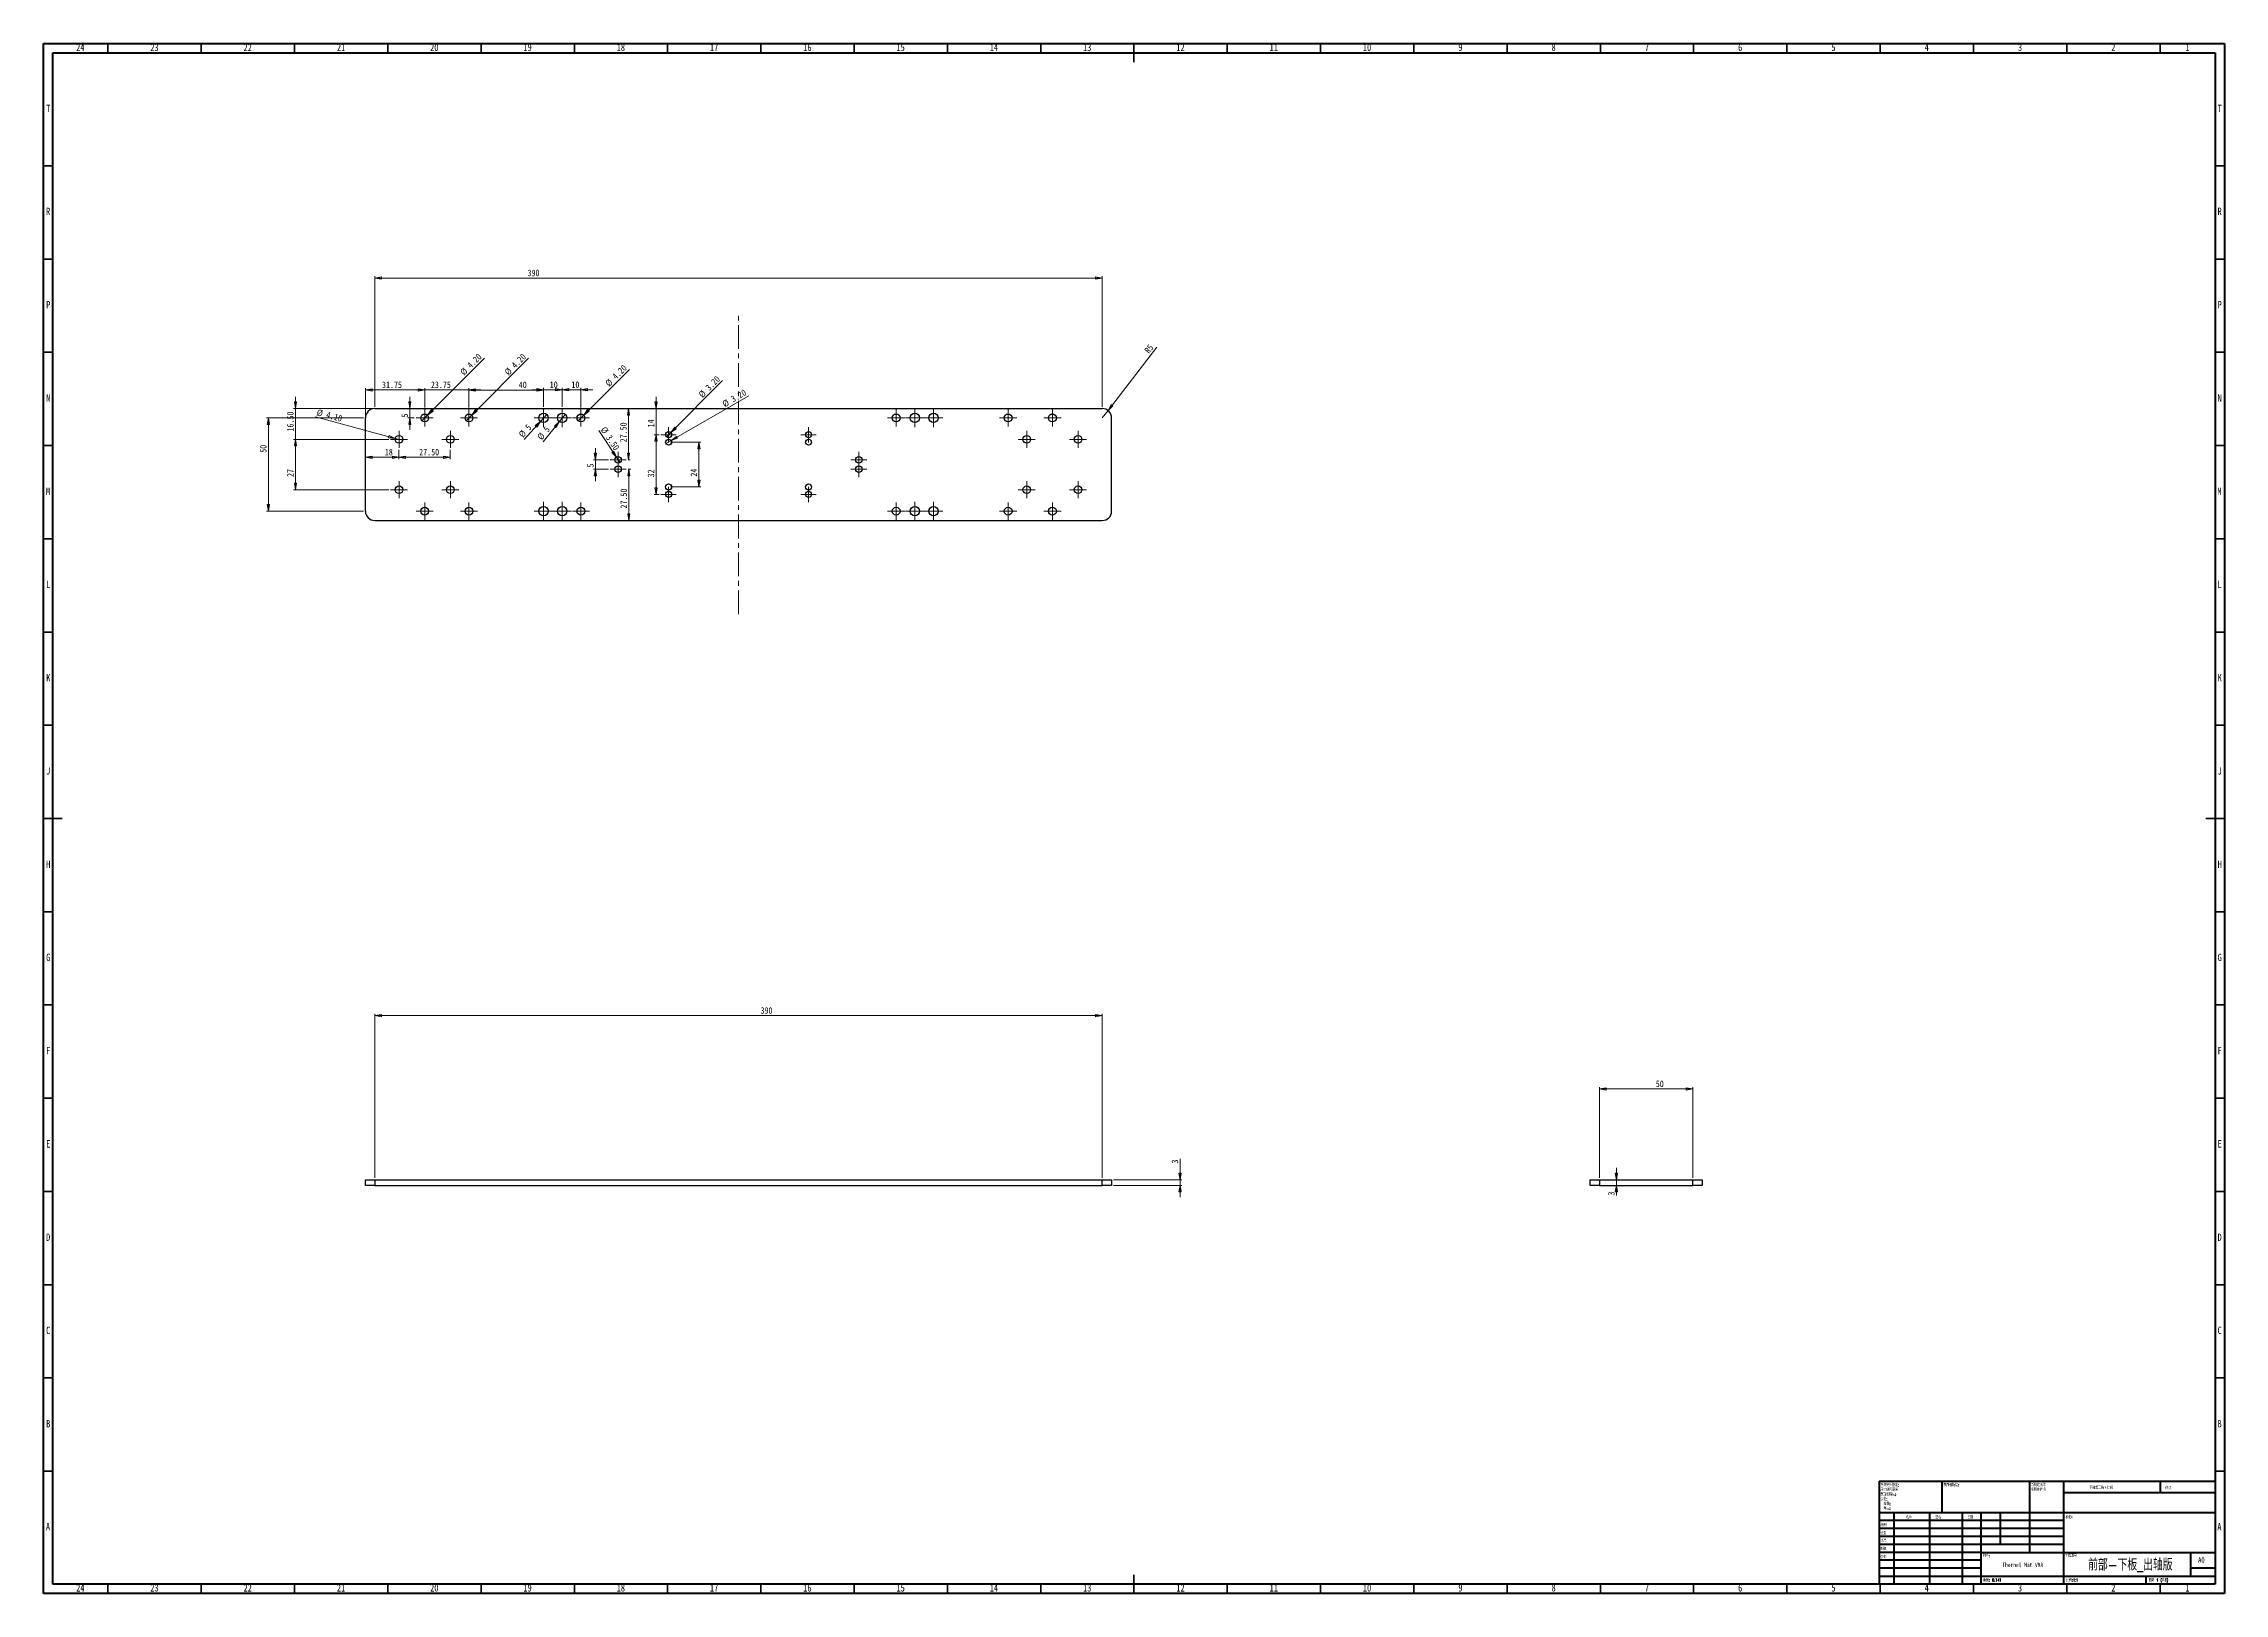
# Model space of a CAD drawing. Header units: millimetres. Extents: x 15 to 1184, y 5 to 836.
import ezdxf

# ---------------------------------------------------------------- set-up
doc = ezdxf.new("R2010")
doc.units = ezdxf.units.MM
doc.linetypes.add('CENTERX2', pattern=[20.32, 12.7, -2.54, 2.54, -2.54])
doc.styles.add('SLDTEXTSTYLE0', font='TXT', dxfattribs={"width": 0.75})
doc.styles.add('SLDTEXTSTYLE1', font='TXT', dxfattribs={"width": 0.75, "bigfont": 'bigfont'})
doc.styles.add('SLDTEXTSTYLE2', font='TXT', dxfattribs={"width": 0.694444, "bigfont": 'bigfont'})
doc.dimstyles.new('SLDDIMSTYLE0', dxfattribs={"dimtxt": 3.5, "dimasz": 3.556, "dimexe": 0, "dimexo": 0.0625, "dimgap": 0.875, "dimtad": 1, "dimrnd": 1e-09, "dimzin": 12, "dimdsep": 46, "dimtxsty": 'SLDTEXTSTYLE0', "dimblk1": 'CLOSED', "dimblk2": 'CLOSED', "dimsah": 1, "dimcen": 0.09, "dimadec": 0, "dimazin": 3, "dimtfac": 1, "dimtofl": 0, "dimtmove": 0, "dimatfit": 3, "dimldrblk": 'CLOSED', "dimfxl": 1, "dimfrac": 2, "dimtolj": 1, "dimtzin": 12, "dimarcsym": 0})
doc.dimstyles.new('SLDDIMSTYLE1', dxfattribs={"dimtxt": 3.5, "dimasz": 3.556, "dimexe": 0, "dimexo": 0.0625, "dimgap": 0.875, "dimtad": 1, "dimrnd": 1e-09, "dimzin": 12, "dimdsep": 46, "dimtxsty": 'SLDTEXTSTYLE0', "dimblk1": 'CLOSED', "dimblk2": 'CLOSED', "dimsah": 1, "dimcen": 0.09, "dimadec": 0, "dimazin": 3, "dimtfac": 1, "dimtmove": 0, "dimatfit": 0, "dimldrblk": 'CLOSED', "dimfxl": 1, "dimfrac": 2, "dimtolj": 1, "dimtzin": 12, "dimarcsym": 0})
doc.dimstyles.new('SLDDIMSTYLE2', dxfattribs={"dimtxt": 3.5, "dimasz": 3.556, "dimexe": 0, "dimexo": 0.0625, "dimgap": 0.875, "dimtad": 1, "dimrnd": 1e-09, "dimzin": 4, "dimdsep": 46, "dimtxsty": 'SLDTEXTSTYLE0', "dimblk1": 'NONE', "dimblk2": 'CLOSED', "dimsah": 1, "dimcen": 0, "dimadec": 0, "dimazin": 1, "dimtfac": 1, "dimtmove": 0, "dimatfit": 3, "dimldrblk": 'NONE', "dimfxl": 1, "dimfrac": 2, "dimtolj": 1, "dimtzin": 12, "dimarcsym": 0})
doc.dimstyles.new('SLDDIMSTYLE3', dxfattribs={"dimtxt": 3.5, "dimasz": 3.556, "dimexe": 0, "dimexo": 0.0625, "dimgap": 0.875, "dimtad": 1, "dimrnd": 1e-09, "dimzin": 4, "dimdsep": 46, "dimtxsty": 'SLDTEXTSTYLE0', "dimblk1": 'CLOSED', "dimblk2": 'CLOSED', "dimsah": 1, "dimcen": 0.09, "dimadec": 0, "dimazin": 1, "dimtfac": 1, "dimtmove": 0, "dimatfit": 0, "dimldrblk": 'CLOSED', "dimfxl": 1, "dimfrac": 2, "dimtolj": 1, "dimtzin": 12, "dimarcsym": 0})
doc.dimstyles.new('SLDDIMSTYLE4', dxfattribs={"dimtxt": 3.5, "dimasz": 3.556, "dimexe": 0, "dimexo": 0.0625, "dimgap": 0.875, "dimtad": 1, "dimrnd": 1e-09, "dimzin": 4, "dimdsep": 46, "dimtxsty": 'SLDTEXTSTYLE0', "dimblk1": 'CLOSED', "dimblk2": 'CLOSED', "dimsah": 1, "dimcen": 0.09, "dimadec": 0, "dimazin": 1, "dimtfac": 1, "dimtofl": 0, "dimtmove": 0, "dimatfit": 3, "dimldrblk": 'CLOSED', "dimfxl": 1, "dimfrac": 2, "dimtolj": 1, "dimtzin": 12, "dimarcsym": 0})
doc.dimstyles.new('SLDDIMSTYLE5', dxfattribs={"dimtxt": 3.5, "dimasz": 3.556, "dimexe": 0, "dimexo": 0.0625, "dimgap": 0.875, "dimtad": 1, "dimrnd": 1e-09, "dimzin": 12, "dimdsep": 46, "dimtxsty": 'SLDTEXTSTYLE0', "dimblk1": 'NONE', "dimblk2": 'CLOSED', "dimsah": 1, "dimcen": 0, "dimadec": 0, "dimazin": 3, "dimtfac": 1, "dimtmove": 0, "dimatfit": 3, "dimldrblk": 'NONE', "dimfxl": 1, "dimfrac": 2, "dimtolj": 1, "dimtzin": 12, "dimarcsym": 0})
doc.dimstyles.new('SLDDIMSTYLE6', dxfattribs={"dimtxt": 3.5, "dimasz": 3.556, "dimexe": 0, "dimexo": 0.0625, "dimgap": 0.875, "dimtad": 1, "dimrnd": 1e-09, "dimzin": 12, "dimdsep": 46, "dimtxsty": 'SLDTEXTSTYLE0', "dimblk1": 'CLOSED', "dimblk2": 'CLOSED', "dimsah": 1, "dimcen": 0, "dimadec": 0, "dimazin": 3, "dimtfac": 1, "dimtofl": 0, "dimtmove": 0, "dimatfit": 3, "dimldrblk": 'CLOSED', "dimfxl": 1, "dimfrac": 2, "dimtolj": 1, "dimtzin": 12, "dimarcsym": 0})

msp = doc.modelspace()

# ---------------------------------------------------------------- texts
at = {"color": 7, "linetype": 'Continuous', "lineweight": 0}
for s, insert, char_height, attachment_point, style in [('24', (34.67, 835.968), 3.9688, 2, 'SLDTEXTSTYLE0'), ('23', (74.42, 835.968), 3.9688, 2, 'SLDTEXTSTYLE0'), ('22', (124.42, 835.968), 3.9688, 2, 'SLDTEXTSTYLE0'), ('21', (174.42, 835.968), 3.9688, 2, 'SLDTEXTSTYLE0'), ('20', (224.42, 835.968), 3.9688, 2, 'SLDTEXTSTYLE0'), ('19', (274.42, 835.968), 3.9688, 2, 'SLDTEXTSTYLE0'), ('18', (324.42, 835.968), 3.9688, 2, 'SLDTEXTSTYLE0'), ('17', (374.42, 835.968), 3.9688, 2, 'SLDTEXTSTYLE0'), ('16', (424.42, 835.968), 3.9688, 2, 'SLDTEXTSTYLE0'), ('15', (474.42, 835.968), 3.9688, 2, 'SLDTEXTSTYLE0'), ('14', (524.42, 835.968), 3.9688, 2, 'SLDTEXTSTYLE0'), ('13', (574.42, 835.968), 3.9688, 2, 'SLDTEXTSTYLE0'), ('12', (624.42, 835.968), 3.9688, 2, 'SLDTEXTSTYLE0'), ('11', (674.42, 835.968), 3.9688, 2, 'SLDTEXTSTYLE0'), ('10', (724.42, 835.968), 3.9688, 2, 'SLDTEXTSTYLE0'), ('9', (774.46, 835.968), 3.969, 2, 'SLDTEXTSTYLE0'), ('8', (824.46, 835.968), 3.969, 2, 'SLDTEXTSTYLE0'), ('7', (874.46, 835.968), 3.969, 2, 'SLDTEXTSTYLE0'), ('6', (924.46, 835.968), 3.969, 2, 'SLDTEXTSTYLE0'), ('5', (974.46, 835.968), 3.969, 2, 'SLDTEXTSTYLE0'), ('4', (1024.46, 835.968), 3.969, 2, 'SLDTEXTSTYLE0'), ('3', (1074.46, 835.968), 3.969, 2, 'SLDTEXTSTYLE0'), ('2', (1124.46, 835.968), 3.969, 2, 'SLDTEXTSTYLE0'), ('1', (1164.21, 835.968), 3.969, 2, 'SLDTEXTSTYLE0'), ('T', (17.488, 803.218), 3.969, 2, 'SLDTEXTSTYLE0'), ('T', (1181.488, 803.218), 3.969, 2, 'SLDTEXTSTYLE0'), ('R', (17.444, 748.024), 3.969, 2, 'SLDTEXTSTYLE0'), ('R', (1181.444, 748.024), 3.969, 2, 'SLDTEXTSTYLE0'), ('P', (17.485, 697.968), 3.969, 2, 'SLDTEXTSTYLE0'), ('P', (1181.485, 697.968), 3.969, 2, 'SLDTEXTSTYLE0'), ('N', (17.464, 648.024), 3.969, 2, 'SLDTEXTSTYLE0'), ('N', (1181.464, 648.024), 3.969, 2, 'SLDTEXTSTYLE0'), ('M', (17.362, 597.968), 3.969, 2, 'SLDTEXTSTYLE0'), ('M', (1181.362, 597.968), 3.969, 2, 'SLDTEXTSTYLE0'), ('L', (17.455, 548.024), 3.969, 2, 'SLDTEXTSTYLE0'), ('L', (1181.455, 548.024), 3.969, 2, 'SLDTEXTSTYLE0'), ('K', (17.489, 497.968), 3.969, 2, 'SLDTEXTSTYLE0'), ('K', (1181.489, 497.968), 3.969, 2, 'SLDTEXTSTYLE0'), ('J', (17.465, 448.024), 3.969, 2, 'SLDTEXTSTYLE0'), ('J', (1181.465, 448.024), 3.969, 2, 'SLDTEXTSTYLE0'), ('H', (17.49, 397.968), 3.969, 2, 'SLDTEXTSTYLE0'), ('H', (1181.49, 397.968), 3.969, 2, 'SLDTEXTSTYLE0'), ('G', (17.487, 348.024), 3.969, 2, 'SLDTEXTSTYLE0'), ('G', (1181.487, 348.024), 3.969, 2, 'SLDTEXTSTYLE0'), ('F', (17.458, 297.968), 3.969, 2, 'SLDTEXTSTYLE0'), ('F', (1181.458, 297.968), 3.969, 2, 'SLDTEXTSTYLE0'), ('E', (17.508, 248.024), 3.969, 2, 'SLDTEXTSTYLE0'), ('E', (1181.508, 248.024), 3.969, 2, 'SLDTEXTSTYLE0'), ('D', (17.453, 197.968), 3.969, 2, 'SLDTEXTSTYLE0'), ('D', (1181.453, 197.968), 3.969, 2, 'SLDTEXTSTYLE0'), ('C', (17.459, 148.024), 3.969, 2, 'SLDTEXTSTYLE0'), ('C', (1181.459, 148.024), 3.969, 2, 'SLDTEXTSTYLE0'), ('B', (17.471, 97.968), 3.969, 2, 'SLDTEXTSTYLE0'), ('B', (1181.471, 97.968), 3.969, 2, 'SLDTEXTSTYLE0'), ('\\M+1955C\\M+196CA\\M+19165糙\\M+19378:', (1033.371, 63.919), 1.5, 1, 'SLDTEXTSTYLE1'), ('\\M+19573调\\M+190AE\\M+18D48\\M+192F6图\\M+194E4\\M+197E1', (1111.615, 62.533), 1.5, 1, 'SLDTEXTSTYLE1'), ('\\M+18F43订', (1152.328, 62.335), 1.5, 1, 'SLDTEXTSTYLE1'), ('A', (17.34, 42.718), 3.969, 2, 'SLDTEXTSTYLE0'), ('检查', (999.624, 38.154), 1.5, 1, 'SLDTEXTSTYLE1'), ('绘\\M+190A7', (999.685, 42.43), 1.5, 1, 'SLDTEXTSTYLE1'), ('\\M+196BC\\M+18FCC', (1013.322, 46.501), 1.5, 1, 'SLDTEXTSTYLE1'), ('签\\M+196BC', (1029.034, 46.562), 1.5, 1, 'SLDTEXTSTYLE1'), ('\\M+193FA\\M+18AFA', (1046.215, 46.576), 1.5, 1, 'SLDTEXTSTYLE1'), ('标题:', (1098.956, 46.576), 1.5, 1, 'SLDTEXTSTYLE1'), ('A', (1181.34, 42.718), 3.969, 2, 'SLDTEXTSTYLE0'), ('\\M+194E1\\M+18F79', (999.622, 34.177), 1.5, 1, 'SLDTEXTSTYLE1'), ('验检', (999.677, 25.35), 1.5, 1, 'SLDTEXTSTYLE1'), ('\\M+190A7\\M+191A2', (999.682, 29.734), 1.5, 1, 'SLDTEXTSTYLE1'), ('\\M+18DDE\\M+197BF:', (1054.646, 25.986), 1.5, 1, 'SLDTEXTSTYLE1'), ('\\M+18D48\\M+192F6图\\M+18D86', (1098.629, 25.986), 1.5, 1, 'SLDTEXTSTYLE1'), ('\\M+1914F\\M+19594-\\M+189BA\\M+194C2_\\M+18F6F轴\\M+194C5', (1133.597, 23.607), 6.35, 2, 'SLDTEXTSTYLE1'), ('A0', (1169.871, 24.406), 2.9104, 1, 'SLDTEXTSTYLE0'), ('\\M+18F64\\M+197CA: 0.141', (1054.618, 12.949), 1.4986, 1, 'SLDTEXTSTYLE1'), ('Thornel Mat VMA', (1075.917, 21.486), 2.38125, 2, 'SLDTEXTSTYLE0'), ('\\M+194E4\\M+197E1:1:1', (1099.074, 12.9), 1.5, 1, 'SLDTEXTSTYLE1'), ('图纸 1 (\\M+18BA41)', (1143.478, 12.9), 1.5, 1, 'SLDTEXTSTYLE2'), ('24', (34.67, 9.968), 3.9688, 2, 'SLDTEXTSTYLE0'), ('23', (74.42, 9.968), 3.9688, 2, 'SLDTEXTSTYLE0'), ('22', (124.42, 9.968), 3.9688, 2, 'SLDTEXTSTYLE0'), ('21', (174.42, 9.968), 3.9688, 2, 'SLDTEXTSTYLE0'), ('20', (224.42, 9.968), 3.9688, 2, 'SLDTEXTSTYLE0'), ('19', (274.42, 9.968), 3.9688, 2, 'SLDTEXTSTYLE0'), ('18', (324.42, 9.968), 3.9688, 2, 'SLDTEXTSTYLE0'), ('17', (374.42, 9.968), 3.9688, 2, 'SLDTEXTSTYLE0'), ('16', (424.42, 9.968), 3.9688, 2, 'SLDTEXTSTYLE0'), ('15', (474.42, 9.968), 3.9688, 2, 'SLDTEXTSTYLE0'), ('14', (524.42, 9.968), 3.9688, 2, 'SLDTEXTSTYLE0'), ('13', (574.42, 9.968), 3.9688, 2, 'SLDTEXTSTYLE0'), ('12', (624.42, 9.968), 3.9688, 2, 'SLDTEXTSTYLE0'), ('11', (674.42, 9.968), 3.9688, 2, 'SLDTEXTSTYLE0'), ('10', (724.42, 9.968), 3.9688, 2, 'SLDTEXTSTYLE0'), ('9', (774.46, 9.968), 3.969, 2, 'SLDTEXTSTYLE0'), ('8', (824.46, 9.968), 3.969, 2, 'SLDTEXTSTYLE0'), ('7', (874.46, 9.968), 3.969, 2, 'SLDTEXTSTYLE0'), ('6', (924.46, 9.968), 3.969, 2, 'SLDTEXTSTYLE0'), ('5', (974.46, 9.968), 3.969, 2, 'SLDTEXTSTYLE0'), ('4', (1024.46, 9.968), 3.969, 2, 'SLDTEXTSTYLE0'), ('3', (1074.46, 9.968), 3.969, 2, 'SLDTEXTSTYLE0'), ('2', (1124.46, 9.968), 3.969, 2, 'SLDTEXTSTYLE0'), ('1', (1164.21, 9.968), 3.969, 2, 'SLDTEXTSTYLE0')]:
    msp.add_mtext(s, dxfattribs=dict(at, insert=insert, char_height=char_height, attachment_point=attachment_point, style=style))

# ---------------------------------------------------------------- blocks, each defined once
blk = doc.blocks.new('SW_NOTE_0')
at = {"color": 0, "linetype": 'Continuous', "lineweight": 0, "char_height": 1.5, "attachment_point": 1, "style": 'SLDTEXTSTYLE1'}
for s, insert in [('\\M+18F9C\\M+194F1另\\M+18A4F\\M+18E77\\M+192E8:', (0, 1.9)), ('\\M+18EDA\\M+190A1\\M+18E67\\M+19770\\M+19F7C\\M+195C4', (0, -0.6)), ('\\M+1955C\\M+196CA\\M+19165糙\\M+19378:', (0, -3.1)), ('\\M+18CF6\\M+18DB7:', (0, -5.6)), ('线\\M+190AB:', (1.7, -8.1)), ('\\M+18A70\\M+19378:', (1.7, -10.6))]:
    blk.add_mtext(s, dxfattribs=dict(at, insert=insert))
blk = doc.blocks.new('SW_NOTE_1')
at = {"color": 0, "linetype": 'Continuous', "lineweight": 0, "char_height": 1.5, "attachment_point": 1, "style": 'SLDTEXTSTYLE1'}
for s, insert in [('\\M+18FAB锐边\\M+190B4\\M+18F9C', (0, 1.9)), ('\\M+196D1\\M+18E68\\M+19BF3\\M+190DC\\M+19266', (0, -0.6))]:
    blk.add_mtext(s, dxfattribs=dict(at, insert=insert))
blk = doc.blocks.new('_Closed')
at = {"color": 0, "linetype": 'ByBlock', "lineweight": -2}
for p, q in [((-1, 0.166667), (0, 0)), ((-1, 0.166667), (-1, -0.166667)), ((0, 0), (-1, -0.166667)), ((0, 0), (-1, 0))]:
    blk.add_line(p, q, dxfattribs=at)
blk = doc.blocks.new('_D')
at = {"color": 7, "linetype": 'Continuous', "lineweight": 18}
for p, q in [((192.5, 227.8), (192.5, 315.8)), ((582.5, 227.8), (582.5, 315.8)), ((192.5, 314.8), (582.5, 314.8))]:
    blk.add_line(p, q, dxfattribs=at)
at = {"color": 7, "linetype": 'Continuous', "lineweight": 18, "xscale": 3.556, "yscale": 3.556, "rotation": 180}
blk.add_blockref('_Closed', (192.5, 314.8, 72.5), dxfattribs=at)
at = {"color": 7, "linetype": 'Continuous', "lineweight": 18, "xscale": 3.556, "yscale": 3.556}
blk.add_blockref('_Closed', (582.5, 314.8, 72.5), dxfattribs=at)
at = {"color": 7, "linetype": 'Continuous', "lineweight": 18, "insert": (399.3, 319.3), "char_height": 3.5, "attachment_point": 1, "style": 'SLDTEXTSTYLE0'}
blk.add_mtext('390', dxfattribs=at)
blk = doc.blocks.new('_D_1')
at = {"color": 7, "linetype": 'Continuous', "lineweight": 18}
for p, q in [((624.2, 226.8), (624.2, 238.1)), ((588.5, 226.8), (625.2, 226.8)), ((588.5, 223.8), (625.2, 223.8)), ((624.2, 226.8), (624.2, 223.8)), ((624.2, 223.8), (624.2, 217.4))]:
    blk.add_line(p, q, dxfattribs=at)
at = {"color": 7, "linetype": 'Continuous', "lineweight": 18, "xscale": 3.556, "yscale": 3.556}
for p, rotation in [((624.2, 226.8, 72.5), 270), ((624.2, 223.8, 72.5), 90)]:
    blk.add_blockref('_Closed', p, dxfattribs=dict(at, rotation=rotation))
at = {"color": 7, "linetype": 'Continuous', "lineweight": 18, "insert": (619.7, 235.5), "char_height": 3.5, "attachment_point": 1, "rotation": 90, "style": 'SLDTEXTSTYLE0'}
blk.add_mtext('3', dxfattribs=at)
blk = doc.blocks.new('_D_2')
at = {"color": 7, "linetype": 'Continuous', "lineweight": 18}
for p, q in [((186.5, 635.3), (134.5, 635.3)), ((135.5, 585.3), (135.5, 635.3)), ((186.5, 585.3), (134.5, 585.3))]:
    blk.add_line(p, q, dxfattribs=at)
at = {"color": 7, "linetype": 'Continuous', "lineweight": 18, "xscale": 3.556, "yscale": 3.556}
for p, rotation in [((135.5, 635.3, -1.5), 90), ((135.5, 585.3, -1.5), 270)]:
    blk.add_blockref('_Closed', p, dxfattribs=dict(at, rotation=rotation))
at = {"color": 7, "linetype": 'Continuous', "lineweight": 18, "insert": (131, 616.6), "char_height": 3.5, "attachment_point": 1, "rotation": 90, "style": 'SLDTEXTSTYLE0'}
blk.add_mtext('50', dxfattribs=at)
blk = doc.blocks.new('_D_3')
at = {"color": 7, "linetype": 'Continuous', "lineweight": 18}
for p, q in [((192.5, 641.3), (192.5, 711.3)), ((192.5, 710.3), (582.5, 710.3)), ((582.5, 641.3), (582.5, 711.3))]:
    blk.add_line(p, q, dxfattribs=at)
at = {"color": 7, "linetype": 'Continuous', "lineweight": 18, "xscale": 3.556, "yscale": 3.556, "rotation": 180}
blk.add_blockref('_Closed', (192.5, 710.3, -1.5), dxfattribs=at)
at = {"color": 7, "linetype": 'Continuous', "lineweight": 18, "xscale": 3.556, "yscale": 3.556}
blk.add_blockref('_Closed', (582.5, 710.3, -1.5), dxfattribs=at)
at = {"color": 7, "linetype": 'Continuous', "lineweight": 18, "insert": (274.4, 714.8), "char_height": 3.5, "attachment_point": 1, "style": 'SLDTEXTSTYLE0'}
blk.add_mtext('390', dxfattribs=at)
blk = doc.blocks.new('_D_4')
at = {"color": 7, "linetype": 'Continuous', "lineweight": 18}
for p, q in [((200, 623.8), (149, 623.8)), ((150, 623.8), (150, 596.8)), ((200, 596.8), (149, 596.8))]:
    blk.add_line(p, q, dxfattribs=at)
at = {"color": 7, "linetype": 'Continuous', "lineweight": 18, "xscale": 3.556, "yscale": 3.556}
for p, rotation in [((150, 623.8, -1.5), 90), ((150, 596.8, -1.5), 270)]:
    blk.add_blockref('_Closed', p, dxfattribs=dict(at, rotation=rotation))
at = {"color": 7, "linetype": 'Continuous', "lineweight": 18, "insert": (145.5, 603.6), "char_height": 3.5, "attachment_point": 1, "rotation": 90, "style": 'SLDTEXTSTYLE0'}
blk.add_mtext('27', dxfattribs=at)
blk = doc.blocks.new('_D_5')
at = {"color": 7, "linetype": 'Continuous', "lineweight": 18}
for q in [(160.8, 635.8), (207.5, 623.3)]:
    blk.add_line((203.5, 624.3), q, dxfattribs=at)
at = {"color": 7, "linetype": 'Continuous', "lineweight": 18, "xscale": 3.556, "yscale": 3.556, "rotation": 345}
blk.add_blockref('_Closed', (203.5, 624.3, -1.5), dxfattribs=at)
at = {"color": 7, "linetype": 'Continuous', "lineweight": 18, "char_height": 3.5, "attachment_point": 1, "rotation": 345, "style": 'SLDTEXTSTYLE0'}
for s, insert in [('%%c', (162, 640.1)), ('4.10', (167.1, 638.8))]:
    blk.add_mtext(s, dxfattribs=dict(at, insert=insert))
blk = doc.blocks.new('_None')
blk = doc.blocks.new('_D_6')
at = {"color": 7, "linetype": 'Continuous', "lineweight": 18}
for p, q in [((150, 640.3), (150, 646.6)), ((191.5, 640.3), (149, 640.3)), ((150, 623.8), (150, 640.3)), ((200, 623.8), (149, 623.8)), ((150, 623.8), (150, 617.4))]:
    blk.add_line(p, q, dxfattribs=at)
at = {"color": 7, "linetype": 'Continuous', "lineweight": 18, "xscale": 3.556, "yscale": 3.556}
for p, rotation in [((150, 640.3, -1.5), 270), ((150, 623.8, -1.5), 90)]:
    blk.add_blockref('_Closed', p, dxfattribs=dict(at, rotation=rotation))
at = {"color": 7, "linetype": 'Continuous', "lineweight": 18, "insert": (145.5, 628), "char_height": 3.5, "attachment_point": 1, "rotation": 90, "style": 'SLDTEXTSTYLE0'}
blk.add_mtext('16.50', dxfattribs=at)
blk = doc.blocks.new('_D_7')
at = {"color": 7, "linetype": 'Continuous', "lineweight": 18}
for p, q in [((211.3, 640.3), (211.3, 646.6)), ((213.7, 635.3), (210.3, 635.3)), ((211.3, 635.3), (211.3, 640.3)), ((211.3, 635.3), (211.3, 628.9))]:
    blk.add_line(p, q, dxfattribs=at)
at = {"color": 7, "linetype": 'Continuous', "lineweight": 18, "xscale": 3.556, "yscale": 3.556}
for p, rotation in [((211.3, 640.3, -1.5), 270), ((211.3, 635.3, -1.5), 90)]:
    blk.add_blockref('_Closed', p, dxfattribs=dict(at, rotation=rotation))
at = {"color": 7, "linetype": 'Continuous', "lineweight": 18, "insert": (206.8, 635.5), "char_height": 3.5, "attachment_point": 1, "rotation": 90, "style": 'SLDTEXTSTYLE0'}
blk.add_mtext('5', dxfattribs=at)
blk = doc.blocks.new('_D_8')
at = {"color": 7, "linetype": 'Continuous', "lineweight": 18}
for p, q in [((219.3, 650.3), (212.9, 650.3)), ((219.3, 640.9), (219.3, 651.3)), ((219.3, 650.3), (243, 650.3)), ((243, 640.9), (243, 651.3)), ((243, 650.3), (249.4, 650.3))]:
    blk.add_line(p, q, dxfattribs=at)
at = {"color": 7, "linetype": 'Continuous', "lineweight": 18, "xscale": 3.556, "yscale": 3.556}
blk.add_blockref('_Closed', (219.3, 650.3, -1.5), dxfattribs=at)
at = {"color": 7, "linetype": 'Continuous', "lineweight": 18, "xscale": 3.556, "yscale": 3.556, "rotation": 180}
blk.add_blockref('_Closed', (243, 650.3, -1.5), dxfattribs=at)
at = {"color": 7, "linetype": 'Continuous', "lineweight": 18, "insert": (222.6, 654.8), "char_height": 3.5, "attachment_point": 1, "style": 'SLDTEXTSTYLE0'}
blk.add_mtext('23.75', dxfattribs=at)
blk = doc.blocks.new('_D_9')
at = {"color": 7, "linetype": 'Continuous', "lineweight": 18}
for p, q in [((187.5, 636.3), (187.5, 651.3)), ((219.3, 650.3), (187.5, 650.3)), ((219.3, 640.9), (219.3, 651.3))]:
    blk.add_line(p, q, dxfattribs=at)
at = {"color": 7, "linetype": 'Continuous', "lineweight": 18, "xscale": 3.556, "yscale": 3.556, "rotation": 180}
blk.add_blockref('_Closed', (187.5, 650.3, -1.5), dxfattribs=at)
at = {"color": 7, "linetype": 'Continuous', "lineweight": 18, "xscale": 3.556, "yscale": 3.556}
blk.add_blockref('_Closed', (219.3, 650.3, -1.5), dxfattribs=at)
at = {"color": 7, "linetype": 'Continuous', "lineweight": 18, "insert": (196.4, 654.8), "char_height": 3.5, "attachment_point": 1, "style": 'SLDTEXTSTYLE0'}
blk.add_mtext('31.75', dxfattribs=at)
blk = doc.blocks.new('_D_10')
at = {"color": 7, "linetype": 'Continuous', "lineweight": 18}
for p, q in [((243, 640.9), (243, 651.2)), ((243, 650.2), (283, 650.2)), ((283, 641.3), (283, 651.2))]:
    blk.add_line(p, q, dxfattribs=at)
at = {"color": 7, "linetype": 'Continuous', "lineweight": 18, "xscale": 3.556, "yscale": 3.556, "rotation": 180}
blk.add_blockref('_Closed', (243, 650.2, -1.5), dxfattribs=at)
at = {"color": 7, "linetype": 'Continuous', "lineweight": 18, "xscale": 3.556, "yscale": 3.556}
blk.add_blockref('_Closed', (283, 650.2, -1.5), dxfattribs=at)
at = {"color": 7, "linetype": 'Continuous', "lineweight": 18, "insert": (269.7, 654.8), "char_height": 3.5, "attachment_point": 1, "style": 'SLDTEXTSTYLE0'}
blk.add_mtext('40', dxfattribs=at)
blk = doc.blocks.new('_D_11')
at = {"color": 7, "linetype": 'Continuous', "lineweight": 18}
for p, q in [((283, 650.4), (276.7, 650.4)), ((283, 641.3), (283, 651.4)), ((283, 650.4), (293, 650.4)), ((293, 641.3), (293, 651.4)), ((293, 650.4), (299.4, 650.4))]:
    blk.add_line(p, q, dxfattribs=at)
at = {"color": 7, "linetype": 'Continuous', "lineweight": 18, "xscale": 3.556, "yscale": 3.556}
blk.add_blockref('_Closed', (283, 650.4, -1.5), dxfattribs=at)
at = {"color": 7, "linetype": 'Continuous', "lineweight": 18, "xscale": 3.556, "yscale": 3.556, "rotation": 180}
blk.add_blockref('_Closed', (293, 650.4, -1.5), dxfattribs=at)
at = {"color": 7, "linetype": 'Continuous', "lineweight": 18, "insert": (286.3, 654.9), "char_height": 3.5, "attachment_point": 1, "style": 'SLDTEXTSTYLE0'}
blk.add_mtext('10', dxfattribs=at)
blk = doc.blocks.new('_D_12')
at = {"color": 7, "linetype": 'Continuous', "lineweight": 18}
for p, q in [((293, 650.4), (286.7, 650.4)), ((293, 641.3), (293, 651.4)), ((293, 650.4), (303, 650.4)), ((303, 640.9), (303, 651.4)), ((303, 650.4), (309.4, 650.4))]:
    blk.add_line(p, q, dxfattribs=at)
at = {"color": 7, "linetype": 'Continuous', "lineweight": 18, "xscale": 3.556, "yscale": 3.556}
blk.add_blockref('_Closed', (293, 650.4, -1.5), dxfattribs=at)
at = {"color": 7, "linetype": 'Continuous', "lineweight": 18, "xscale": 3.556, "yscale": 3.556, "rotation": 180}
blk.add_blockref('_Closed', (303, 650.4, -1.5), dxfattribs=at)
at = {"color": 7, "linetype": 'Continuous', "lineweight": 18, "insert": (297.9, 654.9), "char_height": 3.5, "attachment_point": 1, "style": 'SLDTEXTSTYLE0'}
blk.add_mtext('10', dxfattribs=at)
blk = doc.blocks.new('_D_13')
at = {"color": 7, "linetype": 'Continuous', "lineweight": 18}
for q in [(251.3, 667.3), (217.8, 633.8)]:
    blk.add_line((220.8, 636.8), q, dxfattribs=at)
at = {"color": 7, "linetype": 'Continuous', "lineweight": 18, "xscale": 3.556, "yscale": 3.556, "rotation": 225}
blk.add_blockref('_Closed', (220.8, 636.8, -1.5), dxfattribs=at)
at = {"color": 7, "linetype": 'Continuous', "lineweight": 18, "char_height": 3.5, "attachment_point": 1, "rotation": 45, "style": 'SLDTEXTSTYLE0'}
for s, insert in [('4.20', (241.6, 664.1)), ('%%c', (237.9, 660.3))]:
    blk.add_mtext(s, dxfattribs=dict(at, insert=insert))
blk = doc.blocks.new('_D_14')
at = {"color": 7, "linetype": 'Continuous', "lineweight": 18}
for p, q in [((205.5, 614.2), (187.5, 614.2)), ((205.5, 618.2), (205.5, 613.2))]:
    blk.add_line(p, q, dxfattribs=at)
at = {"color": 7, "linetype": 'Continuous', "lineweight": 18, "xscale": 3.556, "yscale": 3.556, "rotation": 180}
blk.add_blockref('_Closed', (187.5, 614.2, -1.5), dxfattribs=at)
at = {"color": 7, "linetype": 'Continuous', "lineweight": 18, "xscale": 3.556, "yscale": 3.556}
blk.add_blockref('_Closed', (205.5, 614.2, -1.5), dxfattribs=at)
at = {"color": 7, "linetype": 'Continuous', "lineweight": 18, "insert": (197.9, 618.7), "char_height": 3.5, "attachment_point": 1, "style": 'SLDTEXTSTYLE0'}
blk.add_mtext('18', dxfattribs=at)
blk = doc.blocks.new('_D_15')
at = {"color": 7, "linetype": 'Continuous', "lineweight": 18}
for p, q in [((205.5, 618.2), (205.5, 613.2)), ((205.5, 614.2), (233, 614.2)), ((233, 618.2), (233, 613.2))]:
    blk.add_line(p, q, dxfattribs=at)
at = {"color": 7, "linetype": 'Continuous', "lineweight": 18, "xscale": 3.556, "yscale": 3.556, "rotation": 180}
blk.add_blockref('_Closed', (205.5, 614.2, -1.5), dxfattribs=at)
at = {"color": 7, "linetype": 'Continuous', "lineweight": 18, "xscale": 3.556, "yscale": 3.556}
blk.add_blockref('_Closed', (233, 614.2, -1.5), dxfattribs=at)
at = {"color": 7, "linetype": 'Continuous', "lineweight": 18, "insert": (216.3, 618.7), "char_height": 3.5, "attachment_point": 1, "style": 'SLDTEXTSTYLE0'}
blk.add_mtext('27.50', dxfattribs=at)
blk = doc.blocks.new('_D_16')
at = {"color": 7, "linetype": 'Continuous', "lineweight": 18}
for p, q in [((317.8, 612.8), (309.8, 612.8)), ((310.8, 612.8), (310.8, 619.1)), ((310.8, 612.8), (310.8, 607.8)), ((317.8, 607.8), (309.8, 607.8)), ((310.8, 607.8), (310.8, 601.4))]:
    blk.add_line(p, q, dxfattribs=at)
at = {"color": 7, "linetype": 'Continuous', "lineweight": 18, "xscale": 3.556, "yscale": 3.556}
for p, rotation in [((310.8, 612.8, -1.5), 270), ((310.8, 607.8, -1.5), 90)]:
    blk.add_blockref('_Closed', p, dxfattribs=dict(at, rotation=rotation))
at = {"color": 7, "linetype": 'Continuous', "lineweight": 18, "insert": (306.3, 608.7), "char_height": 3.5, "attachment_point": 1, "rotation": 90, "style": 'SLDTEXTSTYLE0'}
blk.add_mtext('5', dxfattribs=at)
blk = doc.blocks.new('_D_17')
at = {"color": 7, "linetype": 'Continuous', "lineweight": 18}
for p, q in [((328.3, 607.8), (329.7, 607.8)), ((328.7, 607.8), (328.7, 580.3))]:
    blk.add_line(p, q, dxfattribs=at)
at = {"color": 7, "linetype": 'Continuous', "lineweight": 18, "xscale": 3.556, "yscale": 3.556}
for p, rotation in [((328.7, 607.8, -1.5), 90), ((328.7, 580.3, -1.5), 270)]:
    blk.add_blockref('_Closed', p, dxfattribs=dict(at, rotation=rotation))
at = {"color": 7, "linetype": 'Continuous', "lineweight": 18, "insert": (324.2, 586.7), "char_height": 3.5, "attachment_point": 1, "rotation": 90, "style": 'SLDTEXTSTYLE0'}
blk.add_mtext('27.50', dxfattribs=at)
blk = doc.blocks.new('_D_18')
at = {"color": 7, "linetype": 'Continuous', "lineweight": 18}
for p, q in [((328.5, 612.8), (328.5, 640.3)), ((328.3, 612.8), (329.5, 612.8))]:
    blk.add_line(p, q, dxfattribs=at)
at = {"color": 7, "linetype": 'Continuous', "lineweight": 18, "xscale": 3.556, "yscale": 3.556}
for p, rotation in [((328.5, 640.3, -1.5), 90), ((328.5, 612.8, -1.5), 270)]:
    blk.add_blockref('_Closed', p, dxfattribs=dict(at, rotation=rotation))
at = {"color": 7, "linetype": 'Continuous', "lineweight": 18, "insert": (324, 622.2), "char_height": 3.5, "attachment_point": 1, "rotation": 90, "style": 'SLDTEXTSTYLE0'}
blk.add_mtext('27.50', dxfattribs=at)
blk = doc.blocks.new('_D_19')
at = {"color": 7, "linetype": 'Continuous', "lineweight": 18}
for p, q in [((343.3, 640.3), (343.3, 646.6)), ((343.3, 626.3), (343.3, 640.3)), ((344.9, 626.3), (342.3, 626.3)), ((343.3, 626.3), (343.3, 619.9))]:
    blk.add_line(p, q, dxfattribs=at)
at = {"color": 7, "linetype": 'Continuous', "lineweight": 18, "xscale": 3.556, "yscale": 3.556}
for p, rotation in [((343.3, 640.3, -1.5), 270), ((343.3, 626.3, -1.5), 90)]:
    blk.add_blockref('_Closed', p, dxfattribs=dict(at, rotation=rotation))
at = {"color": 7, "linetype": 'Continuous', "lineweight": 18, "insert": (338.8, 630.2), "char_height": 3.5, "attachment_point": 1, "rotation": 90, "style": 'SLDTEXTSTYLE0'}
blk.add_mtext('14', dxfattribs=at)
blk = doc.blocks.new('_D_20')
at = {"color": 7, "linetype": 'Continuous', "lineweight": 18}
for p, q in [((344.9, 626.3), (342.3, 626.3)), ((343.3, 626.3), (343.3, 594.3)), ((344.9, 594.3), (342.3, 594.3))]:
    blk.add_line(p, q, dxfattribs=at)
at = {"color": 7, "linetype": 'Continuous', "lineweight": 18, "xscale": 3.556, "yscale": 3.556}
for p, rotation in [((343.3, 626.3, -1.5), 90), ((343.3, 594.3, -1.5), 270)]:
    blk.add_blockref('_Closed', p, dxfattribs=dict(at, rotation=rotation))
at = {"color": 7, "linetype": 'Continuous', "lineweight": 18, "insert": (338.8, 603.4), "char_height": 3.5, "attachment_point": 1, "rotation": 90, "style": 'SLDTEXTSTYLE0'}
blk.add_mtext('32', dxfattribs=at)
blk = doc.blocks.new('_D_21')
at = {"color": 7, "linetype": 'Continuous', "lineweight": 18}
for q in [(312.6, 628.5), (324, 611.3)]:
    blk.add_line((322.1, 614.2), q, dxfattribs=at)
at = {"color": 7, "linetype": 'Continuous', "lineweight": 18, "xscale": 3.556, "yscale": 3.556, "rotation": 303.6347738458}
blk.add_blockref('_Closed', (322.1, 614.2, -1.5), dxfattribs=at)
at = {"color": 7, "linetype": 'Continuous', "lineweight": 18, "char_height": 3.5, "attachment_point": 1, "rotation": 303.6348, "style": 'SLDTEXTSTYLE0'}
for s, insert in [('%%c', (316.3, 631)), ('3.50', (319.2, 626.6))]:
    blk.add_mtext(s, dxfattribs=dict(at, insert=insert))
blk = doc.blocks.new('_D_22')
at = {"color": 7, "linetype": 'Continuous', "lineweight": 18}
for q in [(329, 661.3), (301.5, 633.8)]:
    blk.add_line((304.5, 636.8), q, dxfattribs=at)
at = {"color": 7, "linetype": 'Continuous', "lineweight": 18, "xscale": 3.556, "yscale": 3.556, "rotation": 225}
blk.add_blockref('_Closed', (304.5, 636.8, -1.5), dxfattribs=at)
at = {"color": 7, "linetype": 'Continuous', "lineweight": 18, "char_height": 3.5, "attachment_point": 1, "rotation": 45, "style": 'SLDTEXTSTYLE0'}
for s, insert in [('%%c', (315.7, 654.3)), ('4.20', (319.4, 658.1))]:
    blk.add_mtext(s, dxfattribs=dict(at, insert=insert))
blk = doc.blocks.new('_D_23')
at = {"color": 7, "linetype": 'Continuous', "lineweight": 18}
for q in [(272.6, 623.8), (284.7, 637.1)]:
    blk.add_line((281.3, 633.4), q, dxfattribs=at)
at = {"color": 7, "linetype": 'Continuous', "lineweight": 18, "xscale": 3.556, "yscale": 3.556, "rotation": 47.755417926}
blk.add_blockref('_Closed', (281.3, 633.4, -1.5), dxfattribs=at)
at = {"color": 7, "linetype": 'Continuous', "lineweight": 18, "char_height": 3.5, "attachment_point": 1, "rotation": 47.7554, "style": 'SLDTEXTSTYLE0'}
for s, insert in [('5', (272.8, 630.7)), ('%%c', (269.3, 626.8))]:
    blk.add_mtext(s, dxfattribs=dict(at, insert=insert))
blk = doc.blocks.new('_D_24')
at = {"color": 7, "linetype": 'Continuous', "lineweight": 18}
for q in [(282.8, 622.5), (294.6, 637.2)]:
    blk.add_line((291.5, 633.3), q, dxfattribs=at)
at = {"color": 7, "linetype": 'Continuous', "lineweight": 18, "xscale": 3.556, "yscale": 3.556, "rotation": 51.2921652693}
blk.add_blockref('_Closed', (291.5, 633.3, -1.5), dxfattribs=at)
at = {"color": 7, "linetype": 'Continuous', "lineweight": 18, "char_height": 3.5, "attachment_point": 1, "rotation": 51.2922, "style": 'SLDTEXTSTYLE0'}
for s, insert in [('%%c', (279.3, 625.3)), ('5', (282.6, 629.5))]:
    blk.add_mtext(s, dxfattribs=dict(at, insert=insert))
blk = doc.blocks.new('_D_25')
at = {"color": 7, "linetype": 'Continuous', "lineweight": 18}
for q in [(275, 667.3), (241.5, 633.8)]:
    blk.add_line((244.5, 636.8), q, dxfattribs=at)
at = {"color": 7, "linetype": 'Continuous', "lineweight": 18, "xscale": 3.556, "yscale": 3.556, "rotation": 225}
blk.add_blockref('_Closed', (244.5, 636.8, -1.5), dxfattribs=at)
at = {"color": 7, "linetype": 'Continuous', "lineweight": 18, "char_height": 3.5, "attachment_point": 1, "rotation": 45, "style": 'SLDTEXTSTYLE0'}
for s, insert in [('4.20', (265.4, 664.1)), ('%%c', (261.7, 660.3))]:
    blk.add_mtext(s, dxfattribs=dict(at, insert=insert))
blk = doc.blocks.new('_D_26')
at = {"color": 7, "linetype": 'Continuous', "lineweight": 18}
for q in [(379, 655.3), (348.9, 625.2)]:
    blk.add_line((351.2, 627.4), q, dxfattribs=at)
at = {"color": 7, "linetype": 'Continuous', "lineweight": 18, "xscale": 3.556, "yscale": 3.556, "rotation": 225}
blk.add_blockref('_Closed', (351.2, 627.4, -1.5), dxfattribs=at)
at = {"color": 7, "linetype": 'Continuous', "lineweight": 18, "char_height": 3.5, "attachment_point": 1, "rotation": 45, "style": 'SLDTEXTSTYLE0'}
for s, insert in [('3.20', (369.4, 652.1)), ('%%c', (365.7, 648.3))]:
    blk.add_mtext(s, dxfattribs=dict(at, insert=insert))
blk = doc.blocks.new('_D_27')
at = {"color": 7, "linetype": 'Continuous', "lineweight": 18}
for q in [(611.7, 673.2), (582.5, 635.3)]:
    blk.add_line((585.6, 639.3), q, dxfattribs=at)
at = {"color": 7, "linetype": 'Continuous', "lineweight": 18, "xscale": 3.556, "yscale": 3.556, "rotation": 232.4877374281}
blk.add_blockref('_Closed', (585.6, 639.3, -1.5), dxfattribs=at)
at = {"color": 7, "linetype": 'Continuous', "lineweight": 18, "insert": (604.8, 671.7), "char_height": 3.5, "attachment_point": 1, "rotation": 52.4877, "style": 'SLDTEXTSTYLE0'}
blk.add_mtext('R5', dxfattribs=at)
blk = doc.blocks.new('_D_28')
at = {"color": 7, "linetype": 'Continuous', "lineweight": 18}
for q in [(393.1, 647.1), (348.6, 621.5)]:
    blk.add_line((351.4, 623.1), q, dxfattribs=at)
at = {"color": 7, "linetype": 'Continuous', "lineweight": 18, "xscale": 3.556, "yscale": 3.556, "rotation": 210}
blk.add_blockref('_Closed', (351.4, 623.1, -1.5), dxfattribs=at)
at = {"color": 7, "linetype": 'Continuous', "lineweight": 18, "char_height": 3.5, "attachment_point": 1, "rotation": 30, "style": 'SLDTEXTSTYLE0'}
for s, insert in [('%%c', (378.4, 643.9)), ('3.20', (382.9, 646.6))]:
    blk.add_mtext(s, dxfattribs=dict(at, insert=insert))
blk = doc.blocks.new('_D_29')
at = {"color": 7, "linetype": 'Continuous', "lineweight": 18}
for p, q in [((351, 622.3), (367.3, 622.3)), ((366.3, 622.3), (366.3, 598.3)), ((351, 598.3), (367.3, 598.3))]:
    blk.add_line(p, q, dxfattribs=at)
at = {"color": 7, "linetype": 'Continuous', "lineweight": 18, "xscale": 3.556, "yscale": 3.556}
for p, rotation in [((366.3, 622.3, -1.5), 90), ((366.3, 598.3, -1.5), 270)]:
    blk.add_blockref('_Closed', p, dxfattribs=dict(at, rotation=rotation))
at = {"color": 7, "linetype": 'Continuous', "lineweight": 18, "insert": (361.8, 603.8), "char_height": 3.5, "attachment_point": 1, "rotation": 90, "style": 'SLDTEXTSTYLE0'}
blk.add_mtext('24', dxfattribs=at)
blk = doc.blocks.new('SW_CENTERMARKSYMBOL_0')
at = {"color": 0, "linetype": 'Continuous', "lineweight": 0}
for p, q in [((-2.5, 0), (-4.55, 0)), ((0, 0), (-2.5, 0)), ((0, 2.5), (0, 4.55)), ((0, 0), (0, 2.5)), ((0, 0), (0, -2.5)), ((0, 0), (2.5, 0)), ((2.5, 0), (4.55, 0)), ((0, -2.5), (0, -4.55))]:
    blk.add_line(p, q, dxfattribs=at)
blk = doc.blocks.new('SW_CENTERMARKSYMBOL_1')
at = {"color": 0, "linetype": 'Continuous', "lineweight": 0}
for p, q in [((-2.5, 0), (-4.6, 0)), ((0, 0), (-2.5, 0)), ((0, 2.5), (0, 4.6)), ((0, 0), (0, 2.5)), ((0, 0), (0, -2.5)), ((0, 0), (2.5, 0)), ((2.5, 0), (4.6, 0)), ((0, -2.5), (0, -4.6))]:
    blk.add_line(p, q, dxfattribs=at)
blk = doc.blocks.new('SW_CENTERMARKSYMBOL_2')
at = {"color": 0, "linetype": 'Continuous', "lineweight": 0}
for p, q in [((-2.5, 0), (-4.55, 0)), ((0, 0), (-2.5, 0)), ((0, 2.5), (0, 4.55)), ((0, 0), (0, 2.5)), ((0, 0), (0, -2.5)), ((0, 0), (2.5, 0)), ((2.5, 0), (4.55, 0)), ((0, -2.5), (0, -4.55))]:
    blk.add_line(p, q, dxfattribs=at)
blk = doc.blocks.new('SW_CENTERMARKSYMBOL_3')
at = {"color": 0, "linetype": 'Continuous', "lineweight": 0}
for p, q in [((-2.5, 0), (-4.55, 0)), ((0, 0), (-2.5, 0)), ((0, 2.5), (0, 4.55)), ((0, 0), (0, 2.5)), ((0, 0), (0, -2.5)), ((0, 0), (2.5, 0)), ((2.5, 0), (4.55, 0)), ((0, -2.5), (0, -4.55))]:
    blk.add_line(p, q, dxfattribs=at)
blk = doc.blocks.new('SW_CENTERMARKSYMBOL_4')
at = {"color": 0, "linetype": 'Continuous', "lineweight": 0}
for p, q in [((-2.5, 0), (-4.6, 0)), ((0, 0), (-2.5, 0)), ((0, 2.5), (0, 4.6)), ((0, 0), (0, 2.5)), ((0, 0), (0, -2.5)), ((0, 0), (2.5, 0)), ((2.5, 0), (4.6, 0)), ((0, -2.5), (0, -4.6))]:
    blk.add_line(p, q, dxfattribs=at)
blk = doc.blocks.new('SW_CENTERMARKSYMBOL_5')
at = {"color": 0, "linetype": 'Continuous', "lineweight": 0}
for p, q in [((-2.5, 0), (-4.55, 0)), ((0, 0), (-2.5, 0)), ((0, 2.5), (0, 4.55)), ((0, 0), (0, 2.5)), ((0, 0), (0, -2.5)), ((0, 0), (2.5, 0)), ((2.5, 0), (4.55, 0)), ((0, -2.5), (0, -4.55))]:
    blk.add_line(p, q, dxfattribs=at)
blk = doc.blocks.new('SW_CENTERMARKSYMBOL_6')
at = {"color": 0, "linetype": 'Continuous', "lineweight": 0}
for p, q in [((-2.5, 0), (-4.6, 0)), ((0, 0), (-2.5, 0)), ((0, 2.5), (0, 4.6)), ((0, 0), (0, 2.5)), ((0, 0), (0, -2.5)), ((0, 0), (2.5, 0)), ((2.5, 0), (4.6, 0)), ((0, -2.5), (0, -4.6))]:
    blk.add_line(p, q, dxfattribs=at)
blk = doc.blocks.new('SW_CENTERMARKSYMBOL_7')
at = {"color": 0, "linetype": 'Continuous', "lineweight": 0}
for p, q in [((-2.5, 0), (-4.6, 0)), ((0, 0), (-2.5, 0)), ((0, 2.5), (0, 4.6)), ((0, 0), (0, 2.5)), ((0, 0), (0, -2.5)), ((0, 0), (2.5, 0)), ((2.5, 0), (4.6, 0)), ((0, -2.5), (0, -4.6))]:
    blk.add_line(p, q, dxfattribs=at)
blk = doc.blocks.new('SW_CENTERMARKSYMBOL_8')
at = {"color": 0, "linetype": 'Continuous', "lineweight": 0}
for p, q in [((-2.5, 0), (-4.6, 0)), ((0, 0), (-2.5, 0)), ((0, 2.5), (0, 4.6)), ((0, 0), (0, 2.5)), ((0, 0), (0, -2.5)), ((0, 0), (2.5, 0)), ((2.5, 0), (4.6, 0)), ((0, -2.5), (0, -4.6))]:
    blk.add_line(p, q, dxfattribs=at)
blk = doc.blocks.new('SW_CENTERMARKSYMBOL_9')
at = {"color": 0, "linetype": 'Continuous', "lineweight": 0}
for p, q in [((-2.5, 0), (-4.6, 0)), ((0, 0), (-2.5, 0)), ((0, 2.5), (0, 4.6)), ((0, 0), (0, 2.5)), ((0, 0), (0, -2.5)), ((0, 0), (2.5, 0)), ((2.5, 0), (4.6, 0)), ((0, -2.5), (0, -4.6))]:
    blk.add_line(p, q, dxfattribs=at)
blk = doc.blocks.new('SW_CENTERMARKSYMBOL_10')
at = {"color": 0, "linetype": 'Continuous', "lineweight": 0}
for p, q in [((-2.5, 0), (-4.55, 0)), ((0, 0), (-2.5, 0)), ((0, 2.5), (0, 4.55)), ((0, 0), (0, 2.5)), ((0, 0), (0, -2.5)), ((0, 0), (2.5, 0)), ((2.5, 0), (4.55, 0)), ((0, -2.5), (0, -4.55))]:
    blk.add_line(p, q, dxfattribs=at)
blk = doc.blocks.new('SW_CENTERMARKSYMBOL_11')
at = {"color": 0, "linetype": 'Continuous', "lineweight": 0}
for p, q in [((-2.5, 0), (-4.6, 0)), ((0, 0), (-2.5, 0)), ((0, 2.5), (0, 4.6)), ((0, 0), (0, 2.5)), ((0, 0), (0, -2.5)), ((0, 0), (2.5, 0)), ((2.5, 0), (4.6, 0)), ((0, -2.5), (0, -4.6))]:
    blk.add_line(p, q, dxfattribs=at)
blk = doc.blocks.new('SW_CENTERMARKSYMBOL_12')
at = {"color": 0, "linetype": 'Continuous', "lineweight": 0}
for p, q in [((-2.5, 0), (-4.55, 0)), ((0, 0), (-2.5, 0)), ((0, 2.5), (0, 4.55)), ((0, 0), (0, 2.5)), ((0, 0), (0, -2.5)), ((0, 0), (2.5, 0)), ((2.5, 0), (4.55, 0)), ((0, -2.5), (0, -4.55))]:
    blk.add_line(p, q, dxfattribs=at)
blk = doc.blocks.new('SW_CENTERMARKSYMBOL_13')
at = {"color": 0, "linetype": 'Continuous', "lineweight": 0}
for p, q in [((-2.5, 0), (-4.55, 0)), ((0, 0), (-2.5, 0)), ((0, 2.5), (0, 4.55)), ((0, 0), (0, 2.5)), ((0, 0), (0, -2.5)), ((0, 0), (2.5, 0)), ((2.5, 0), (4.55, 0)), ((0, -2.5), (0, -4.55))]:
    blk.add_line(p, q, dxfattribs=at)
blk = doc.blocks.new('SW_CENTERMARKSYMBOL_14')
at = {"color": 0, "linetype": 'Continuous', "lineweight": 0}
for p, q in [((-2.5, 0), (-4.55, 0)), ((0, 0), (-2.5, 0)), ((0, 2.5), (0, 4.55)), ((0, 0), (0, 2.5)), ((0, 0), (0, -2.5)), ((0, 0), (2.5, 0)), ((2.5, 0), (4.55, 0)), ((0, -2.5), (0, -4.55))]:
    blk.add_line(p, q, dxfattribs=at)
blk = doc.blocks.new('SW_CENTERMARKSYMBOL_15')
at = {"color": 0, "linetype": 'Continuous', "lineweight": 0}
for p, q in [((-2.5, 0), (-4.6, 0)), ((0, 0), (-2.5, 0)), ((0, 2.5), (0, 4.6)), ((0, 0), (0, 2.5)), ((0, 0), (0, -2.5)), ((0, 0), (2.5, 0)), ((2.5, 0), (4.6, 0)), ((0, -2.5), (0, -4.6))]:
    blk.add_line(p, q, dxfattribs=at)
blk = doc.blocks.new('SW_CENTERMARKSYMBOL_16')
at = {"color": 0, "linetype": 'Continuous', "lineweight": 0}
for p, q in [((-2.5, 0), (-4.6, 0)), ((0, 0), (-2.5, 0)), ((0, 2.5), (0, 4.6)), ((0, 0), (0, 2.5)), ((0, 0), (0, -2.5)), ((0, 0), (2.5, 0)), ((2.5, 0), (4.6, 0)), ((0, -2.5), (0, -4.6))]:
    blk.add_line(p, q, dxfattribs=at)
blk = doc.blocks.new('SW_CENTERMARKSYMBOL_17')
at = {"color": 0, "linetype": 'Continuous', "lineweight": 0}
for p, q in [((-2.5, 0), (-4.6, 0)), ((0, 0), (-2.5, 0)), ((0, 2.5), (0, 4.6)), ((0, 0), (0, 2.5)), ((0, 0), (0, -2.5)), ((0, 0), (2.5, 0)), ((2.5, 0), (4.6, 0)), ((0, -2.5), (0, -4.6))]:
    blk.add_line(p, q, dxfattribs=at)
blk = doc.blocks.new('SW_CENTERMARKSYMBOL_18')
at = {"color": 0, "linetype": 'Continuous', "lineweight": 0}
for p, q in [((-2.5, 0), (-4.6, 0)), ((0, 0), (-2.5, 0)), ((0, 2.5), (0, 4.6)), ((0, 0), (0, 2.5)), ((0, 0), (0, -2.5)), ((0, 0), (2.5, 0)), ((2.5, 0), (4.6, 0)), ((0, -2.5), (0, -4.6))]:
    blk.add_line(p, q, dxfattribs=at)
blk = doc.blocks.new('SW_CENTERMARKSYMBOL_19')
at = {"color": 0, "linetype": 'Continuous', "lineweight": 0}
for p, q in [((-2.5, 0), (-4.6, 0)), ((0, 0), (-2.5, 0)), ((0, 2.5), (0, 4.6)), ((0, 0), (0, 2.5)), ((0, 0), (0, -2.5)), ((0, 0), (2.5, 0)), ((2.5, 0), (4.6, 0)), ((0, -2.5), (0, -4.6))]:
    blk.add_line(p, q, dxfattribs=at)
blk = doc.blocks.new('SW_CENTERMARKSYMBOL_20')
at = {"color": 0, "linetype": 'Continuous', "lineweight": 0}
for p, q in [((-2.5, 0), (-4.1, 0)), ((0, 0), (-2.5, 0)), ((0, 2.5), (0, 4.1)), ((0, 0), (0, 2.5)), ((0, 0), (0, -2.5)), ((0, 0), (2.5, 0)), ((2.5, 0), (4.1, 0)), ((0, -2.5), (0, -4.1))]:
    blk.add_line(p, q, dxfattribs=at)
blk = doc.blocks.new('SW_CENTERMARKSYMBOL_21')
at = {"color": 0, "linetype": 'Continuous', "lineweight": 0}
for p, q in [((-2.5, 0), (-4.1, 0)), ((0, 0), (-2.5, 0)), ((0, 2.5), (0, 4.1)), ((0, 0), (0, 2.5)), ((0, 0), (0, -2.5)), ((0, 0), (2.5, 0)), ((2.5, 0), (4.1, 0)), ((0, -2.5), (0, -4.1))]:
    blk.add_line(p, q, dxfattribs=at)
blk = doc.blocks.new('SW_CENTERMARKSYMBOL_22')
at = {"color": 0, "linetype": 'Continuous', "lineweight": 0}
for p, q in [((-2.5, 0), (-4.1, 0)), ((0, 0), (-2.5, 0)), ((0, 2.5), (0, 4.1)), ((0, 0), (0, 2.5)), ((0, 0), (0, -2.5)), ((0, 0), (2.5, 0)), ((2.5, 0), (4.1, 0)), ((0, -2.5), (0, -4.1))]:
    blk.add_line(p, q, dxfattribs=at)
blk = doc.blocks.new('SW_CENTERMARKSYMBOL_23')
at = {"color": 0, "linetype": 'Continuous', "lineweight": 0}
for p, q in [((-2.5, 0), (-4.1, 0)), ((0, 0), (-2.5, 0)), ((0, 2.5), (0, 4.1)), ((0, 0), (0, 2.5)), ((0, 0), (0, -2.5)), ((0, 0), (2.5, 0)), ((2.5, 0), (4.1, 0)), ((0, -2.5), (0, -4.1))]:
    blk.add_line(p, q, dxfattribs=at)
blk = doc.blocks.new('SW_CENTERMARKSYMBOL_24')
at = {"color": 0, "linetype": 'Continuous', "lineweight": 0}
for p, q in [((-2.5, 0), (-4.25, 0)), ((0, 0), (-2.5, 0)), ((0, 2.5), (0, 4.25)), ((0, 0), (0, 2.5)), ((0, 0), (0, -2.5)), ((0, 0), (2.5, 0)), ((2.5, 0), (4.25, 0)), ((0, -2.5), (0, -4.25))]:
    blk.add_line(p, q, dxfattribs=at)
blk = doc.blocks.new('SW_CENTERMARKSYMBOL_25')
at = {"color": 0, "linetype": 'Continuous', "lineweight": 0}
for p, q in [((-2.5, 0), (-5, 0)), ((0, 0), (-2.5, 0)), ((0, 2.5), (0, 5)), ((0, 0), (0, 2.5)), ((0, 0), (0, -2.5)), ((0, 0), (2.5, 0)), ((2.5, 0), (5, 0)), ((0, -2.5), (0, -5))]:
    blk.add_line(p, q, dxfattribs=at)
blk = doc.blocks.new('SW_CENTERMARKSYMBOL_26')
at = {"color": 0, "linetype": 'Continuous', "lineweight": 0}
for p, q in [((-2.5, 0), (-5, 0)), ((0, 0), (-2.5, 0)), ((0, 2.5), (0, 5)), ((0, 0), (0, 2.5)), ((0, 0), (0, -2.5)), ((0, 0), (2.5, 0)), ((2.5, 0), (5, 0)), ((0, -2.5), (0, -5))]:
    blk.add_line(p, q, dxfattribs=at)
blk = doc.blocks.new('SW_CENTERMARKSYMBOL_27')
at = {"color": 0, "linetype": 'Continuous', "lineweight": 0}
for p, q in [((-2.5, 0), (-4.25, 0)), ((0, 0), (-2.5, 0)), ((0, 2.5), (0, 4.25)), ((0, 0), (0, 2.5)), ((0, 0), (0, -2.5)), ((0, 0), (2.5, 0)), ((2.5, 0), (4.25, 0)), ((0, -2.5), (0, -4.25))]:
    blk.add_line(p, q, dxfattribs=at)
blk = doc.blocks.new('SW_CENTERMARKSYMBOL_28')
at = {"color": 0, "linetype": 'Continuous', "lineweight": 0}
for p, q in [((-2.5, 0), (-4.25, 0)), ((0, 0), (-2.5, 0)), ((0, 2.5), (0, 4.25)), ((0, 0), (0, 2.5)), ((0, 0), (0, -2.5)), ((0, 0), (2.5, 0)), ((2.5, 0), (4.25, 0)), ((0, -2.5), (0, -4.25))]:
    blk.add_line(p, q, dxfattribs=at)
blk = doc.blocks.new('SW_CENTERMARKSYMBOL_29')
at = {"color": 0, "linetype": 'Continuous', "lineweight": 0}
for p, q in [((-2.5, 0), (-4.25, 0)), ((0, 0), (-2.5, 0)), ((0, 2.5), (0, 4.25)), ((0, 0), (0, 2.5)), ((0, 0), (0, -2.5)), ((0, 0), (2.5, 0)), ((2.5, 0), (4.25, 0)), ((0, -2.5), (0, -4.25))]:
    blk.add_line(p, q, dxfattribs=at)
blk = doc.blocks.new('SW_CENTERMARKSYMBOL_30')
at = {"color": 0, "linetype": 'Continuous', "lineweight": 0}
for p, q in [((-2.5, 0), (-5, 0)), ((0, 0), (-2.5, 0)), ((0, 2.5), (0, 5)), ((0, 0), (0, 2.5)), ((0, 0), (0, -2.5)), ((0, 0), (2.5, 0)), ((2.5, 0), (5, 0)), ((0, -2.5), (0, -5))]:
    blk.add_line(p, q, dxfattribs=at)
blk = doc.blocks.new('SW_CENTERMARKSYMBOL_31')
at = {"color": 0, "linetype": 'Continuous', "lineweight": 0}
for p, q in [((-2.5, 0), (-5, 0)), ((0, 0), (-2.5, 0)), ((0, 2.5), (0, 5)), ((0, 0), (0, 2.5)), ((0, 0), (0, -2.5)), ((0, 0), (2.5, 0)), ((2.5, 0), (5, 0)), ((0, -2.5), (0, -5))]:
    blk.add_line(p, q, dxfattribs=at)
blk = doc.blocks.new('SW_CENTERMARKSYMBOL_32')
at = {"color": 0, "linetype": 'Continuous', "lineweight": 0}
for p, q in [((-2.5, 0), (-5, 0)), ((0, 0), (-2.5, 0)), ((0, 2.5), (0, 5)), ((0, 0), (0, 2.5)), ((0, 0), (0, -2.5)), ((0, 0), (2.5, 0)), ((2.5, 0), (5, 0)), ((0, -2.5), (0, -5))]:
    blk.add_line(p, q, dxfattribs=at)
blk = doc.blocks.new('SW_CENTERMARKSYMBOL_33')
at = {"color": 0, "linetype": 'Continuous', "lineweight": 0}
for p, q in [((-2.5, 0), (-5, 0)), ((0, 0), (-2.5, 0)), ((0, 2.5), (0, 5)), ((0, 0), (0, 2.5)), ((0, 0), (0, -2.5)), ((0, 0), (2.5, 0)), ((2.5, 0), (5, 0)), ((0, -2.5), (0, -5))]:
    blk.add_line(p, q, dxfattribs=at)
blk = doc.blocks.new('SW_CENTERMARKSYMBOL_34')
at = {"color": 0, "linetype": 'Continuous', "lineweight": 0}
for p, q in [((-2.5, 0), (-5, 0)), ((0, 0), (-2.5, 0)), ((0, 2.5), (0, 5)), ((0, 0), (0, 2.5)), ((0, 0), (0, -2.5)), ((0, 0), (2.5, 0)), ((2.5, 0), (5, 0)), ((0, -2.5), (0, -5))]:
    blk.add_line(p, q, dxfattribs=at)
blk = doc.blocks.new('SW_CENTERMARKSYMBOL_35')
at = {"color": 0, "linetype": 'Continuous', "lineweight": 0}
for p, q in [((-2.5, 0), (-5, 0)), ((0, 0), (-2.5, 0)), ((0, 2.5), (0, 5)), ((0, 0), (0, 2.5)), ((0, 0), (0, -2.5)), ((0, 0), (2.5, 0)), ((2.5, 0), (5, 0)), ((0, -2.5), (0, -5))]:
    blk.add_line(p, q, dxfattribs=at)
blk = doc.blocks.new('_D_30')
at = {"color": 7, "linetype": 'Continuous', "lineweight": 18}
for p, q in [((849.1, 227.8), (849.1, 276.5)), ((849.1, 275.5), (899.1, 275.5)), ((899.1, 227.8), (899.1, 276.5))]:
    blk.add_line(p, q, dxfattribs=at)
at = {"color": 7, "linetype": 'Continuous', "lineweight": 18, "xscale": 3.556, "yscale": 3.556, "rotation": 180}
blk.add_blockref('_Closed', (849.1, 275.5, 21.4), dxfattribs=at)
at = {"color": 7, "linetype": 'Continuous', "lineweight": 18, "xscale": 3.556, "yscale": 3.556}
blk.add_blockref('_Closed', (899.1, 275.5, 21.4), dxfattribs=at)
at = {"color": 7, "linetype": 'Continuous', "lineweight": 18, "insert": (879.2, 280), "char_height": 3.5, "attachment_point": 1, "style": 'SLDTEXTSTYLE0'}
blk.add_mtext('50', dxfattribs=at)
blk = doc.blocks.new('_D_31')
at = {"color": 7, "linetype": 'Continuous', "lineweight": 18}
for p, q in [((858.1, 226.8), (858.1, 233.1)), ((858.1, 223.8), (858.1, 226.8)), ((858.1, 223.8), (858.1, 218.3))]:
    blk.add_line(p, q, dxfattribs=at)
at = {"color": 7, "linetype": 'Continuous', "lineweight": 18, "xscale": 3.556, "yscale": 3.556}
for p, rotation in [((858.1, 226.8, 21.4), 270), ((858.1, 223.8, 21.4), 90)]:
    blk.add_blockref('_Closed', p, dxfattribs=dict(at, rotation=rotation))
at = {"color": 7, "linetype": 'Continuous', "lineweight": 18, "insert": (853.6, 218.3), "char_height": 3.5, "attachment_point": 1, "rotation": 90, "style": 'SLDTEXTSTYLE0'}
blk.add_mtext('3', dxfattribs=at)

# ---------------------------------------------------------------- dimensions: what is measured, and where the dimension line sits
at = {"color": 7, "linetype": 'Continuous', "lineweight": 18}
for base, p1, p2, dimstyle, picture, middle in [((582.521, 710.29), (192.521, 640.29), (582.521, 640.29), 'SLDDIMSTYLE0', '_D_3', (278.319, 710.29)), ((187.521, 650.29), (219.271, 639.89), (187.521, 635.29), 'SLDDIMSTYLE0', '_D_9', (202.236, 650.29)), ((243.021, 650.29), (219.271, 639.89), (243.021, 639.89), 'SLDDIMSTYLE1', '_D_8', (228.411, 650.29)), ((283.021, 650.247), (243.021, 639.89), (283.021, 640.29), 'SLDDIMSTYLE0', '_D_10', (272.288, 650.247)), ((293.021, 650.373), (283.021, 640.29), (293.021, 640.29), 'SLDDIMSTYLE1', '_D_11', (288.852, 650.373)), ((303.021, 650.373), (293.021, 640.29), (303.021, 639.89), 'SLDDIMSTYLE1', '_D_12', (300.486, 650.373)), ((187.521, 614.192), (205.521, 619.24), (187.521, 635.29), 'SLDDIMSTYLE1', '_D_14', (200.465, 614.192)), ((233.021, 614.192), (205.521, 619.24), (233.021, 619.24), 'SLDDIMSTYLE4', '_D_15', (222.131, 614.192)), ((582.521, 314.797), (192.521, 226.797), (582.521, 226.797), 'SLDDIMSTYLE0', '_D', (403.222, 314.797)), ((899.081, 275.513), (849.081, 226.797), (899.081, 226.797), 'SLDDIMSTYLE0', '_D_30', (881.819, 275.513))]:
    dim = msp.add_linear_dim(base=base, p1=p1, p2=p2, dimstyle=dimstyle, dxfattribs=at)
    dim.commit()
    dim.dimension.update_dxf_attribs({"geometry": picture, "text_midpoint": middle, "dimtype": 160})
for p1, p2, dimstyle, picture, middle in [((217.786, 633.805), (220.756, 636.775), 'SLDDIMSTYLE2', '_D_13', (246.271, 662.29)), ((241.536, 633.805), (244.506, 636.775), 'SLDDIMSTYLE2', '_D_25', (270.021, 662.29)), ((301.536, 633.805), (304.506, 636.775), 'SLDDIMSTYLE2', '_D_22', (324.021, 656.29)), ((348.889, 625.159), (351.152, 627.421), 'SLDDIMSTYLE2', '_D_26', (374.021, 650.29)), ((348.635, 621.49), (351.406, 623.09), 'SLDDIMSTYLE2', '_D_28', (386.933, 643.602)), ((207.501, 623.259), (203.54, 624.321), 'SLDDIMSTYLE2', '_D_5', (167.63, 633.943)), ((284.701, 637.141), (281.34, 633.439), 'SLDDIMSTYLE5', '_D_23', (274.991, 626.448)), ((294.584, 637.241), (291.457, 633.339), 'SLDDIMSTYLE5', '_D_24', (285.077, 625.378)), ((323.99, 611.333), (322.051, 614.247), 'SLDDIMSTYLE2', '_D_21', (316.367, 622.791))]:
    dim = msp.add_diameter_dim_2p(p1=p1, p2=p2, dimstyle=dimstyle, dxfattribs=at)
    dim.commit()
    dim.dimension.update_dxf_attribs({"geometry": picture, "text_midpoint": middle, "dimtype": 163})
dim = msp.add_radius_dim(center=(582.521, 635.29), mpoint=(585.565, 639.256), dimstyle='SLDDIMSTYLE6', dxfattribs=at)
dim.commit()
dim.dimension.update_dxf_attribs({"geometry": '_D_27', "text_midpoint": (610.056, 671.159), "dimtype": 164})
for base, p1, p2, dimstyle, picture, middle in [((149.988, 640.29), (200.971, 623.79), (192.521, 640.29), 'SLDDIMSTYLE3', '_D_6', (149.988, 633.826)), ((211.315, 640.29), (214.671, 635.29), (192.521, 640.29), 'SLDDIMSTYLE1', '_D_7', (211.315, 636.792)), ((343.338, 640.29), (345.921, 626.29), (192.521, 640.29), 'SLDDIMSTYLE1', '_D_19', (343.338, 632.786)), ((135.521, 635.29), (187.521, 585.29), (187.521, 635.29), 'SLDDIMSTYLE0', '_D_2', (135.521, 619.207)), ((328.533, 640.29), (327.271, 612.79), (192.521, 640.29), 'SLDDIMSTYLE4', '_D_18', (328.533, 628.014)), ((149.988, 596.79), (200.971, 623.79), (200.971, 596.79), 'SLDDIMSTYLE0', '_D_4', (149.988, 606.223)), ((343.338, 594.29), (345.921, 626.29), (345.921, 594.29), 'SLDDIMSTYLE0', '_D_20', (343.338, 605.974)), ((366.335, 598.29), (350.021, 622.29), (350.021, 598.29), 'SLDDIMSTYLE0', '_D_29', (366.335, 606.356)), ((310.773, 607.79), (318.771, 612.79), (318.771, 607.79), 'SLDDIMSTYLE1', '_D_16', (310.773, 609.991)), ((328.664, 580.29), (327.271, 607.79), (192.521, 580.29), 'SLDDIMSTYLE4', '_D_17', (328.664, 592.494)), ((624.22, 223.797), (587.521, 226.797), (587.521, 223.797), 'SLDDIMSTYLE1', '_D_1', (624.22, 236.797)), ((858.081, 226.797), (844.081, 223.797), (844.081, 226.797), 'SLDDIMSTYLE1', '_D_31', (858.081, 219.58))]:
    dim = msp.add_linear_dim(base=base, p1=p1, p2=p2, angle=90, dimstyle=dimstyle, dxfattribs=at)
    dim.commit()
    dim.dimension.update_dxf_attribs({"geometry": picture, "text_midpoint": middle, "dimtype": 160})

# ---------------------------------------------------------------- linework, layer by layer
at = {"color": 7, "linetype": 'Continuous', "lineweight": 70}
for p, q in [((15, 5), (15, 836)), ((15, 836), (1184, 836)), ((20, 10), (20, 831)), ((20, 831), (1179, 831)), ((1179, 831), (1179, 10)), ((1184, 836), (1184, 5)), ((1184, 5), (15, 5)), ((1179, 10), (20, 10))]:
    msp.add_line(p, q, dxfattribs=at)
at = {"color": 7, "linetype": 'Continuous', "lineweight": 35}
for p, q in [((49.5, 831), (49.5, 836)), ((99.5, 831), (99.5, 836)), ((149.5, 831), (149.5, 836)), ((199.5, 831), (199.5, 836)), ((249.5, 831), (249.5, 836)), ((299.5, 831), (299.5, 836)), ((349.5, 831), (349.5, 836)), ((399.5, 831), (399.5, 836)), ((449.5, 831), (449.5, 836)), ((499.5, 831), (499.5, 836)), ((549.5, 831), (549.5, 836)), ((599.5, 836), (599.5, 826)), ((599.5, 831), (599.5, 836)), ((649.5, 831), (649.5, 836)), ((699.5, 831), (699.5, 836)), ((749.5, 831), (749.5, 836)), ((799.5, 831), (799.5, 836)), ((849.5, 831), (849.5, 836)), ((899.5, 831), (899.5, 836)), ((949.5, 831), (949.5, 836)), ((999.5, 831), (999.5, 836)), ((1049.5, 831), (1049.5, 836)), ((1099.5, 831), (1099.5, 836)), ((1149.5, 831), (1149.5, 836)), ((20, 770.5), (15, 770.5)), ((1179, 770.5), (1184, 770.5)), ((20, 720.5), (15, 720.5)), ((1179, 720.5), (1184, 720.5)), ((20, 670.5), (15, 670.5)), ((1179, 670.5), (1184, 670.5)), ((20, 620.5), (15, 620.5)), ((1179, 620.5), (1184, 620.5)), ((20, 570.5), (15, 570.5)), ((1179, 570.5), (1184, 570.5)), ((20, 520.5), (15, 520.5)), ((1179, 520.5), (1184, 520.5)), ((20, 470.5), (15, 470.5)), ((1179, 470.5), (1184, 470.5)), ((15, 420.5), (25, 420.5)), ((20, 420.5), (15, 420.5)), ((1184, 420.5), (1174, 420.5)), ((1179, 420.5), (1184, 420.5)), ((20, 370.5), (15, 370.5)), ((1179, 370.5), (1184, 370.5)), ((20, 320.5), (15, 320.5)), ((1179, 320.5), (1184, 320.5)), ((20, 270.5), (15, 270.5)), ((1179, 270.5), (1184, 270.5)), ((20, 220.5), (15, 220.5)), ((1179, 220.5), (1184, 220.5)), ((20, 170.5), (15, 170.5)), ((1179, 170.5), (1184, 170.5)), ((20, 120.5), (15, 120.5)), ((1179, 120.5), (1184, 120.5)), ((20, 70.5), (15, 70.5)), ((1179, 70.5), (1184, 70.5)), ((599.5, 5), (599.5, 15)), ((49.5, 10), (49.5, 5)), ((99.5, 10), (99.5, 5)), ((149.5, 10), (149.5, 5)), ((199.5, 10), (199.5, 5)), ((249.5, 10), (249.5, 5)), ((299.5, 10), (299.5, 5)), ((349.5, 10), (349.5, 5)), ((399.5, 10), (399.5, 5)), ((449.5, 10), (449.5, 5)), ((499.5, 10), (499.5, 5)), ((549.5, 10), (549.5, 5)), ((599.5, 10), (599.5, 5)), ((649.5, 10), (649.5, 5)), ((699.5, 10), (699.5, 5)), ((749.5, 10), (749.5, 5)), ((799.5, 10), (799.5, 5)), ((849.5, 10), (849.5, 5)), ((899.5, 10), (899.5, 5)), ((949.5, 10), (949.5, 5)), ((999.5, 10), (999.5, 5)), ((1049.5, 10), (1049.5, 5)), ((1099.5, 10), (1099.5, 5)), ((1149.5, 10), (1149.5, 5))]:
    msp.add_line(p, q, dxfattribs=at)
at = {"color": 7, "linetype": 'CENTERX2', "lineweight": 18}
msp.add_line((387.521, 530.083), (387.521, 690.595), dxfattribs=at)
at = {"color": 7, "linetype": 'Continuous', "lineweight": 25}
for p, q in [((187.521, 585.29), (187.521, 635.29)), ((192.521, 640.29), (582.521, 640.29)), ((587.521, 585.29), (587.521, 635.29)), ((192.521, 580.29), (582.521, 580.29)), ((187.521, 223.797), (187.521, 226.797)), ((187.521, 226.797), (192.521, 226.797)), ((192.521, 223.797), (187.521, 223.797)), ((192.521, 226.797), (192.521, 223.797)), ((192.521, 226.797), (582.521, 226.797)), ((192.521, 223.797), (582.521, 223.797)), ((582.521, 223.797), (582.521, 226.797)), ((582.521, 226.797), (587.521, 226.797)), ((587.521, 223.797), (582.521, 223.797)), ((587.521, 226.797), (587.521, 223.797)), ((844.081, 223.797), (844.081, 226.797)), ((844.081, 226.797), (849.081, 226.797)), ((849.081, 223.797), (844.081, 223.797)), ((849.081, 226.797), (849.081, 223.797)), ((849.081, 226.797), (899.081, 226.797)), ((849.081, 223.797), (899.081, 223.797)), ((899.081, 223.797), (899.081, 226.797)), ((899.081, 226.797), (904.081, 226.797)), ((904.081, 223.797), (899.081, 223.797)), ((904.081, 226.797), (904.081, 223.797))]:
    msp.add_line(p, q, dxfattribs=at)
at = {"color": 7, "linetype": 'Continuous', "lineweight": 50}
for p, q in [((999, 65.25), (1179, 65.25)), ((999, 65.25), (999, 10)), ((1032.8, 48.25), (1032.8, 65.25)), ((1079.6, 65.25), (1079.6, 27)), ((1097.8, 65.25), (1097.8, 10)), ((1179, 58.875), (1097.8, 58.875)), ((1149.8, 58.875), (1149.8, 65.25)), ((1179, 48.25), (999, 48.25)), ((1006.8, 48.25), (1006.8, 10)), ((1025.991, 48.25), (1025.991, 10)), ((1043.399, 48.25), (1043.399, 10)), ((1053.6, 10), (1053.6, 48.25)), ((1064, 31.25), (1064, 48.25)), ((1097.8, 44), (999, 44)), ((1097.8, 39.75), (999, 39.75)), ((1097.8, 35.5), (999, 35.5)), ((1097.8, 31.25), (999, 31.25)), ((1053.6, 27), (999, 27)), ((1053.6, 27), (1179, 27)), ((1166, 14.25), (1166, 27)), ((1053.6, 22.75), (999, 22.75)), ((1053.6, 18.5), (999, 18.5)), ((999, 14.25), (1179, 14.25)), ((1142, 10), (1142, 14.25)), ((1179, 18.5), (1166, 18.5))]:
    msp.add_line(p, q, dxfattribs=at)
at = {"color": 7, "linetype": 'Continuous', "lineweight": 25}
for centre, radius in [((219.271, 635.29), 2.1), ((243.021, 635.29), 2.1), ((283.021, 635.29), 2.5), ((293.021, 635.29), 2.5), ((303.021, 635.29), 2.1), ((472.021, 635.29), 2.1), ((482.021, 635.29), 2.5), ((492.021, 635.29), 2.5), ((532.021, 635.29), 2.1), ((555.771, 635.29), 2.1), ((205.521, 623.79), 2.05), ((233.021, 623.79), 2.05), ((350.021, 626.29), 1.6), ((350.021, 622.29), 1.6), ((425.021, 626.29), 1.6), ((425.021, 622.29), 1.6), ((542.021, 623.79), 2.05), ((569.521, 623.79), 2.05), ((323.021, 612.79), 1.75), ((323.021, 607.79), 1.75), ((452.021, 612.79), 1.75), ((452.021, 607.79), 1.75), ((205.521, 596.79), 2.05), ((233.021, 596.79), 2.05), ((350.021, 598.29), 1.6), ((425.021, 598.29), 1.6), ((542.021, 596.79), 2.05), ((569.521, 596.79), 2.05), ((219.271, 585.29), 2.1), ((243.021, 585.29), 2.1), ((283.021, 585.29), 2.5), ((293.021, 585.29), 2.5), ((303.021, 585.29), 2.1), ((350.021, 594.29), 1.6), ((425.021, 594.29), 1.6), ((472.021, 585.29), 2.1), ((482.021, 585.29), 2.5), ((492.021, 585.29), 2.5), ((532.021, 585.29), 2.1), ((555.771, 585.29), 2.1)]:
    msp.add_circle(centre, radius, dxfattribs=at)
for centre, start, end in [((192.521, 635.29), 90, 180), ((582.521, 635.29), 0, 90), ((192.521, 585.29), 180, 270), ((582.521, 585.29), 270, 0)]:
    msp.add_arc(centre, 5, start, end, dxfattribs=at)

# ---------------------------------------------------------------- block references
at = {"color": 7, "linetype": 'Continuous', "lineweight": 0}
for name, p in [('SW_CENTERMARKSYMBOL_17', (219.271, 635.29)), ('SW_CENTERMARKSYMBOL_18', (243.021, 635.29)), ('SW_CENTERMARKSYMBOL_34', (283.021, 635.29)), ('SW_CENTERMARKSYMBOL_33', (293.021, 635.29)), ('SW_CENTERMARKSYMBOL_11', (303.021, 635.29)), ('SW_CENTERMARKSYMBOL_7', (472.021, 635.29)), ('SW_CENTERMARKSYMBOL_31', (482.021, 635.29)), ('SW_CENTERMARKSYMBOL_30', (492.021, 635.29)), ('SW_CENTERMARKSYMBOL_8', (532.021, 635.29)), ('SW_CENTERMARKSYMBOL_9', (555.771, 635.29)), ('SW_CENTERMARKSYMBOL_0', (205.521, 623.79)), ('SW_CENTERMARKSYMBOL_13', (233.021, 623.79)), ('SW_CENTERMARKSYMBOL_20', (350.021, 626.29)), ('SW_CENTERMARKSYMBOL_23', (425.021, 626.29)), ('SW_CENTERMARKSYMBOL_5', (542.021, 623.79)), ('SW_CENTERMARKSYMBOL_10', (569.521, 623.79)), ('SW_CENTERMARKSYMBOL_24', (323.021, 612.79)), ('SW_CENTERMARKSYMBOL_29', (323.021, 607.79)), ('SW_CENTERMARKSYMBOL_27', (452.021, 612.79)), ('SW_CENTERMARKSYMBOL_28', (452.021, 607.79)), ('SW_CENTERMARKSYMBOL_14', (205.521, 596.79)), ('SW_CENTERMARKSYMBOL_12', (233.021, 596.79)), ('SW_CENTERMARKSYMBOL_21', (350.021, 594.29)), ('SW_CENTERMARKSYMBOL_22', (425.021, 594.29)), ('SW_CENTERMARKSYMBOL_2', (542.021, 596.79)), ('SW_CENTERMARKSYMBOL_3', (569.521, 596.79)), ('SW_CENTERMARKSYMBOL_15', (219.271, 585.29)), ('SW_CENTERMARKSYMBOL_16', (243.021, 585.29)), ('SW_CENTERMARKSYMBOL_25', (283.021, 585.29)), ('SW_CENTERMARKSYMBOL_26', (293.021, 585.29)), ('SW_CENTERMARKSYMBOL_19', (303.021, 585.29)), ('SW_CENTERMARKSYMBOL_6', (472.021, 585.29)), ('SW_CENTERMARKSYMBOL_35', (482.021, 585.29)), ('SW_CENTERMARKSYMBOL_32', (492.021, 585.29)), ('SW_CENTERMARKSYMBOL_1', (532.021, 585.29)), ('SW_CENTERMARKSYMBOL_4', (555.771, 585.29)), ('SW_NOTE_0', (999.594, 61.987)), ('SW_NOTE_1', (1080.309, 62.069))]:
    msp.add_blockref(name, p, dxfattribs=at)

msp.set_redraw_order([(e.dxf.handle, doc.entitydb.next_handle()) for e in msp.query("TEXT MTEXT ATTDEF DIMENSION ARC_DIMENSION")])  # texts and dimensions are drawn at this point

doc.saveas('drawing.dxf')
